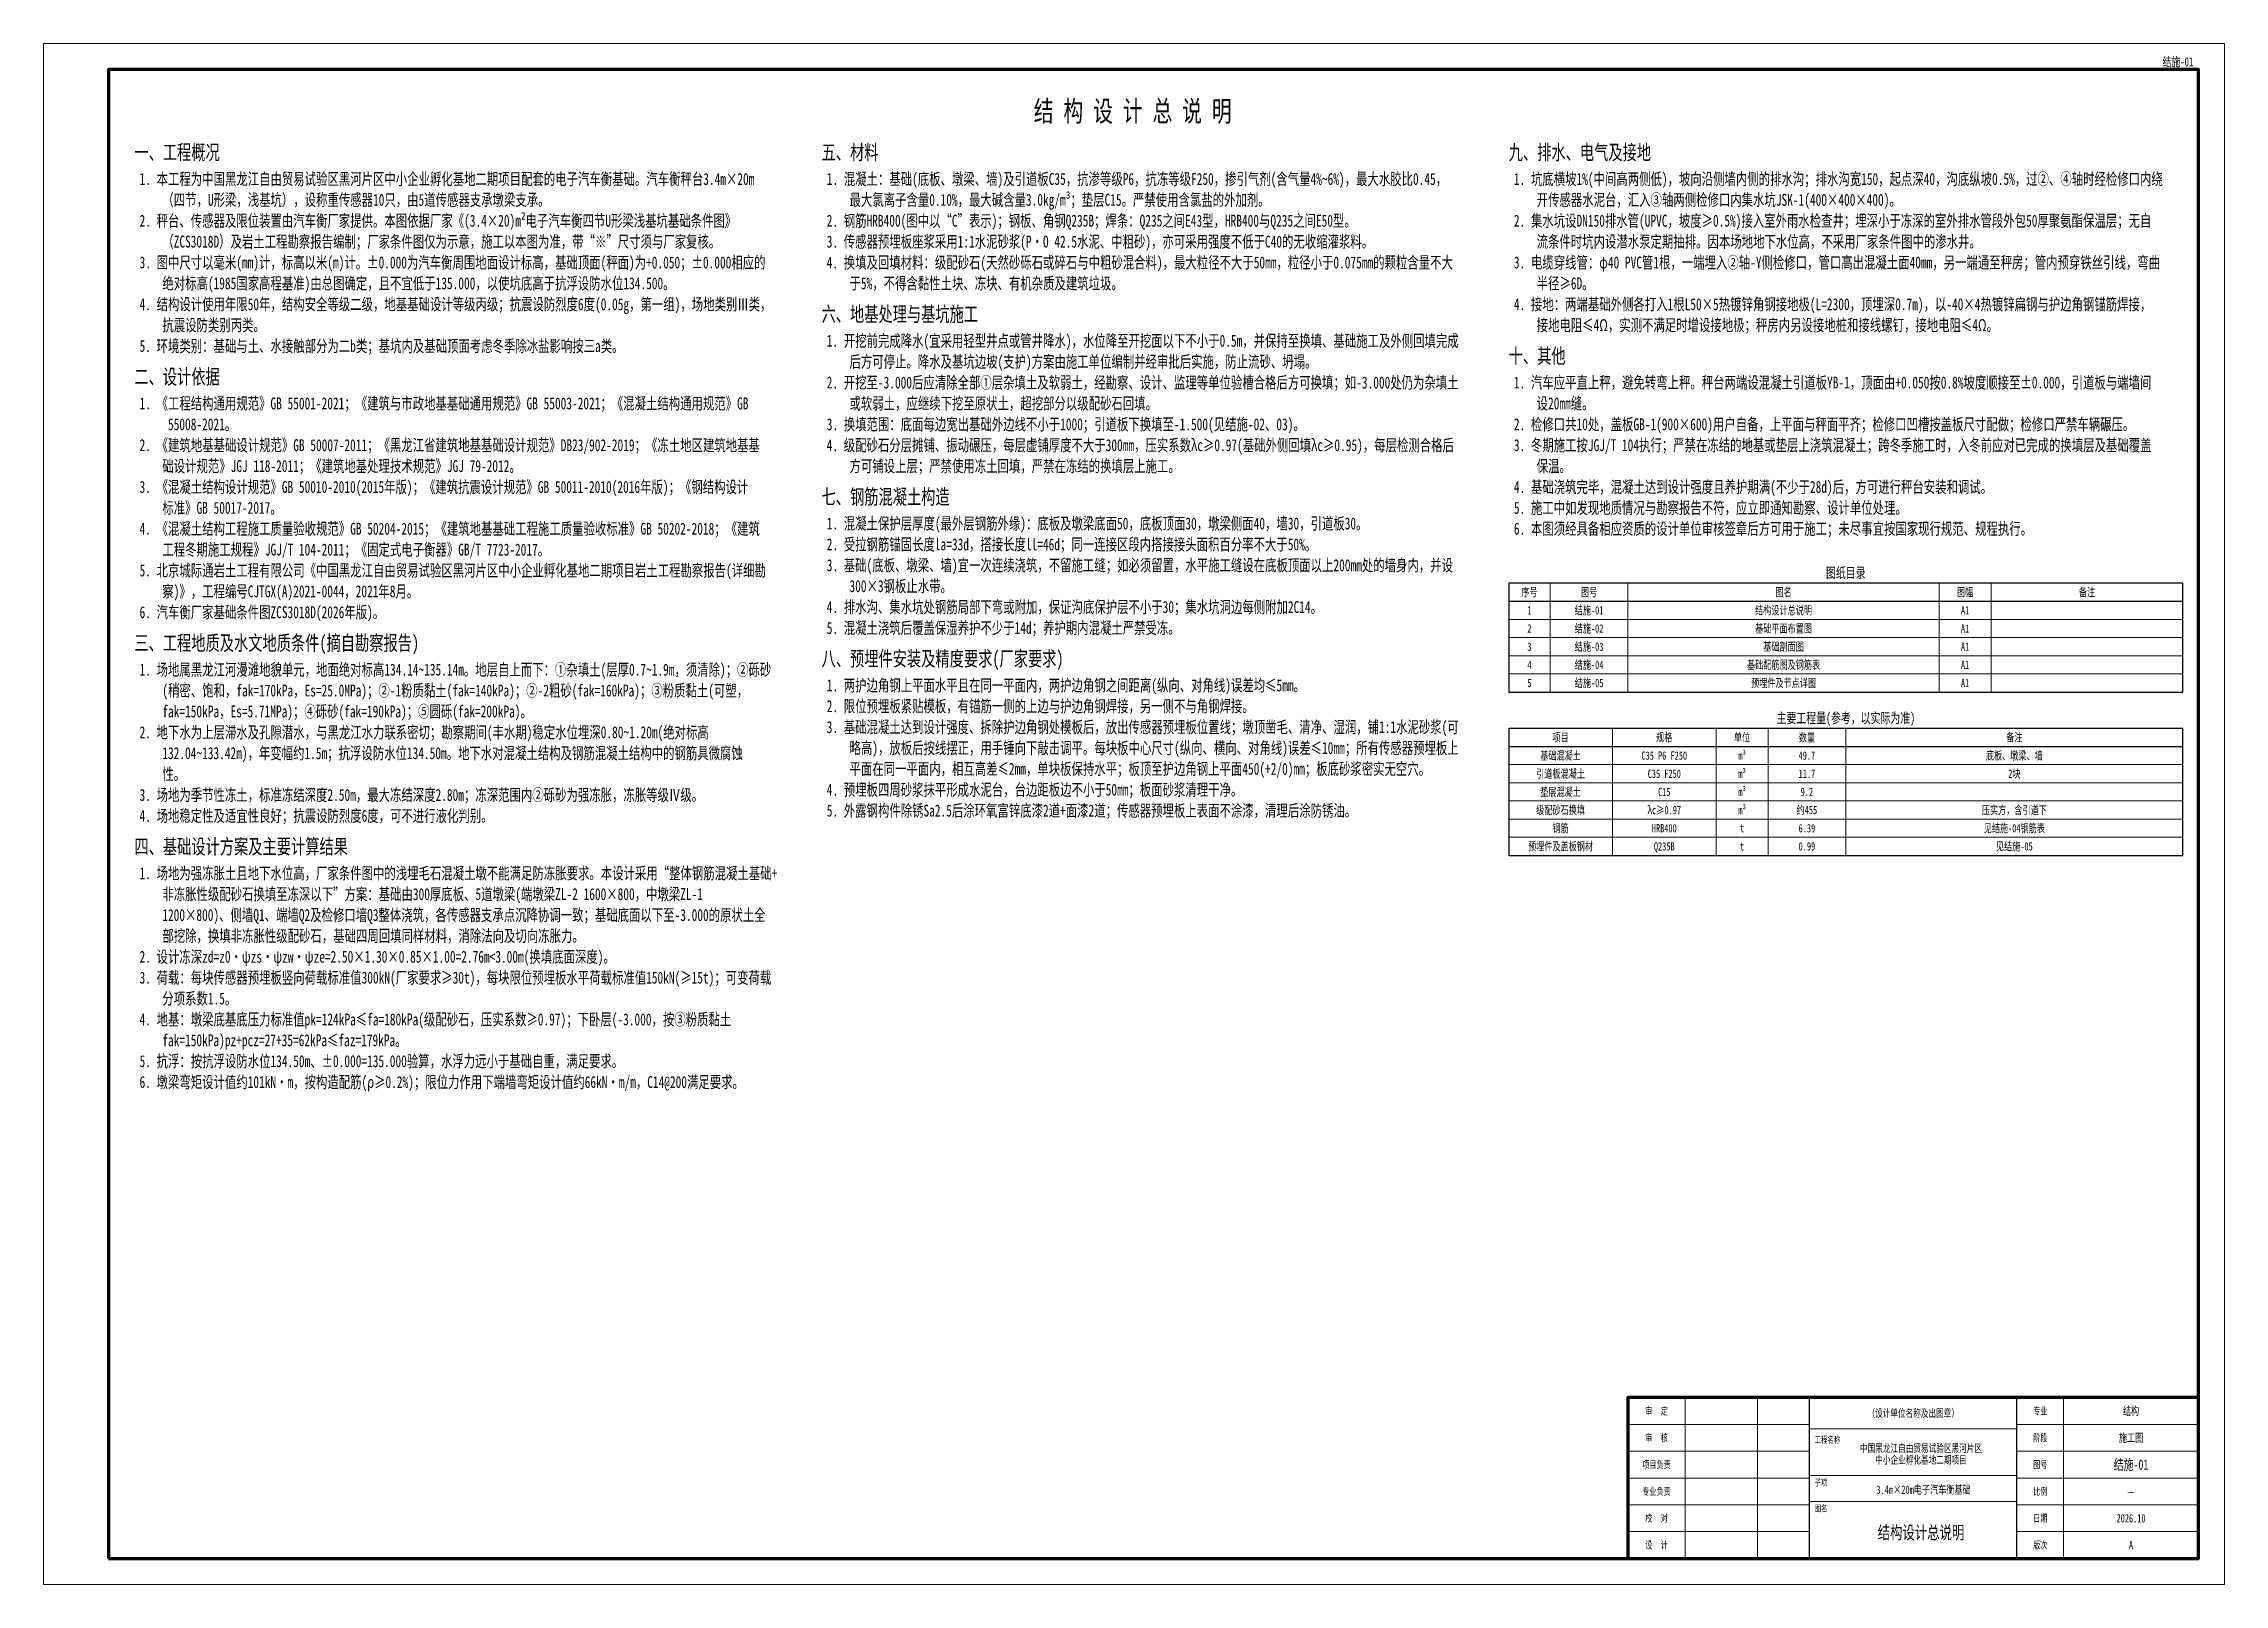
# Model space of a CAD drawing. Header units: millimetres. Extents: x 0 to 226050, y 0 to 29700.
# Drawn here: x 0 to 42050, y 0 to 29700 of the extents above; entities that cross this region are included whole.
import ezdxf
from ezdxf.enums import TextEntityAlignment as Align

# ---------------------------------------------------------------- set-up
doc = ezdxf.new("R2010")
doc.units = ezdxf.units.MM
doc.header["$LTSCALE"] = 50
for name, color, linetype, lineweight in [('S-FRAME', 7, 'Continuous', 90), ('S-SYMB', 7, 'Continuous', 25), ('S-TABLE', 7, 'Continuous', 18), ('S-TEXT', 7, 'Continuous', 18), ('S-THIN', 7, 'Continuous', 18)]:
    doc.layers.add(name, color=color, linetype=linetype, lineweight=lineweight)
doc.styles.add('HZ', font='simfang.ttf', dxfattribs={"width": 0.7})

msp = doc.modelspace()

# ---------------------------------------------------------------- texts
at = {"layer": 'S-TEXT', "style": 'HZ', "width": 0.7}
msp.add_text('结施-01', height=175, dxfattribs=at).set_placement((41450, 29350), align=Align.MIDDLE_RIGHT)
for s, height, p in [('结 构 设 计 总 说 明', 400, (21000, 28600)), ('图纸目录', 200, (34750, 19601.2)), ('主要工程量(参考，以实际为准)', 200, (34750, 16801.2))]:
    msp.add_text(s, height=height, dxfattribs=at).set_placement(p, align=Align.TOP_CENTER)
for s, height, p in [('一、工程概况', 287.5, (1750, 27750)), ('五、材料', 287.5, (15000, 27750)), ('九、排水、电气及接地', 287.5, (28250, 27750)), ('1. 本工程为中国黑龙江自由贸易试验区黑河片区中小企业孵化基地二期项目配套的电子汽车衡基础。汽车衡秤台3.4m×20m', 230, (1850, 27206.6)), ('1. 混凝土：基础(底板、墩梁、墙)及引道板C35，抗渗等级P6，抗冻等级F250，掺引气剂(含气量4%~6%)，最大水胶比0.45，', 230, (15100, 27206.6)), ('1. 坑底横坡1%(中间高两侧低)，坡向沿侧墙内侧的排水沟；排水沟宽150，起点深40，沟底纵坡0.5%，过②、④轴时经检修口内绕', 230, (28350, 27206.6)), ('\u3000\u3000（四节，U形梁，浅基坑），设称重传感器10只，由5道传感器支承墩梁支承。', 230, (1850, 26804.1)), ('\u3000\u3000最大氯离子含量0.10%，最大碱含量3.0kg/m³；垫层C15。严禁使用含氯盐的外加剂。', 230, (15100, 26804.1)), ('\u3000\u3000开传感器水泥台，汇入③轴两侧检修口内集水坑JSK-1(400×400×400)。', 230, (28350, 26804.1)), ('2. 秤台、传感器及限位装置由汽车衡厂家提供。本图依据厂家《(3.4×20)m²电子汽车衡四节U形梁浅基坑基础条件图》', 230, (1850, 26401.6)), ('2. 钢筋HRB400(图中以“C”表示)；钢板、角钢Q235B；焊条：Q235之间E43型，HRB400与Q235之间E50型。', 230, (15100, 26401.6)), ('2. 集水坑设DN150排水管(UPVC，坡度≥0.5%)接入室外雨水检查井；埋深小于冻深的室外排水管段外包50厚聚氨酯保温层；无自', 230, (28350, 26401.6)), ('\u3000\u3000（ZCS3018D）及岩土工程勘察报告编制；厂家条件图仅为示意，施工以本图为准，带“※”尺寸须与厂家复核。', 230, (1850, 25999.1)), ('3. 传感器预埋板座浆采用1:1水泥砂浆(P·O 42.5水泥、中粗砂)，亦可采用强度不低于C40的无收缩灌浆料。', 230, (15100, 25999.1)), ('\u3000\u3000流条件时坑内设潜水泵定期抽排。因本场地地下水位高，不采用厂家条件图中的渗水井。', 230, (28350, 25999.1)), ('3. 图中尺寸以毫米(mm)计，标高以米(m)计。±0.000为汽车衡周围地面设计标高，基础顶面(秤面)为+0.050；±0.000相应的', 230, (1850, 25596.6)), ('\u3000\u3000绝对标高(1985国家高程基准)由总图确定，且不宜低于135.000，以使坑底高于抗浮设防水位134.500。', 230, (1850, 25194.1)), ('4. 换填及回填材料：级配砂石(天然砂砾石或碎石与中粗砂混合料)，最大粒径不大于50mm，粒径小于0.075mm的颗粒含量不大', 230, (15100, 25596.6)), ('3. 电缆穿线管：φ40 PVC管1根，一端埋入②轴-Y侧检修口，管口高出混凝土面40mm，另一端通至秤房；管内预穿铁丝引线，弯曲', 230, (28350, 25596.6)), ('4. 结构设计使用年限50年，结构安全等级二级，地基基础设计等级丙级；抗震设防烈度6度(0.05g，第一组)，场地类别Ⅲ类，', 230, (1850, 24791.6)), ('\u3000\u3000于5%，不得含黏性土块、冻块、有机杂质及建筑垃圾。', 230, (15100, 25194.1)), ('4. 接地：两端基础外侧各打入1根L50×5热镀锌角钢接地极(L=2300，顶埋深0.7m)，以-40×4热镀锌扁钢与护边角钢锚筋焊接，', 230, (28350, 24791.6)), ('\u3000\u3000半径≥6D。', 230, (28350, 25194.1)), ('\u3000\u3000抗震设防类别丙类。', 230, (1850, 24389.1)), ('六、地基处理与基坑施工', 287.5, (15000, 24630.6)), ('\u3000\u3000接地电阻≤4Ω，实测不满足时增设接地极；秤房内另设接地桩和接线螺钉，接地电阻≤4Ω。', 230, (28350, 24389.1)), ('5. 环境类别：基础与土、水接触部分为二b类；基坑内及基础顶面考虑冬季除冰盐影响按三a类。', 230, (1850, 23986.6)), ('1. 开挖前完成降水(宜采用轻型井点或管井降水)，水位降至开挖面以下不小于0.5m，并保持至换填、基础施工及外侧回填完成', 230, (15100, 24087.3)), ('\u3000\u3000后方可停止。降水及基坑边坡(支护)方案由施工单位编制并经审批后实施，防止流砂、坍塌。', 230, (15100, 23684.8)), ('十、其他', 287.5, (28250, 23825.6)), ('二、设计依据', 287.5, (1750, 23423.1)), ('2. 开挖至-3.000后应清除全部①层杂填土及软弱土，经勘察、设计、监理等单位验槽合格后方可换填；如-3.000处仍为杂填土', 230, (15100, 23282.3)), ('1. 汽车应平直上秤，避免转弯上秤。秤台两端设混凝土引道板YB-1，顶面由+0.050按0.8%坡度顺接至±0.000，引道板与端墙间', 230, (28350, 23282.3)), ('1. 《工程结构通用规范》GB 55001-2021；《建筑与市政地基基础通用规范》GB 55003-2021；《混凝土结构通用规范》GB', 230, (1850, 22879.8)), ('\u3000\u3000或软弱土，应继续下挖至原状土，超挖部分以级配砂石回填。', 230, (15100, 22879.8)), ('\u3000\u3000设20mm缝。', 230, (28350, 22879.8)), ('\u3000\u3000 55008-2021。', 230, (1850, 22477.3)), ('3. 换填范围：底面每边宽出基础外边线不小于1000；引道板下换填至-1.500(见结施-02、03)。', 230, (15100, 22477.3)), ('2. 检修口共10处，盖板GB-1(900×600)用户自备，上平面与秤面平齐；检修口凹槽按盖板尺寸配做；检修口严禁车辆碾压。', 230, (28350, 22477.3)), ('2. 《建筑地基基础设计规范》GB 50007-2011；《黑龙江省建筑地基基础设计规范》DB23/902-2019；《冻土地区建筑地基基', 230, (1850, 22074.8)), ('4. 级配砂石分层摊铺、振动碾压，每层虚铺厚度不大于300mm，压实系数λc≥0.97(基础外侧回填λc≥0.95)，每层检测合格后', 230, (15100, 22074.8)), ('3. 冬期施工按JGJ/T 104执行；严禁在冻结的地基或垫层上浇筑混凝土；跨冬季施工时，入冬前应对已完成的换填层及基础覆盖', 230, (28350, 22074.8)), ('\u3000\u3000础设计规范》JGJ 118-2011；《建筑地基处理技术规范》JGJ 79-2012。', 230, (1850, 21672.3)), ('\u3000\u3000方可铺设上层；严禁使用冻土回填，严禁在冻结的换填层上施工。', 230, (15100, 21672.3)), ('\u3000\u3000保温。', 230, (28350, 21672.3)), ('3. 《混凝土结构设计规范》GB 50010-2010(2015年版)；《建筑抗震设计规范》GB 50011-2010(2016年版)；《钢结构设计', 230, (1850, 21269.8)), ('七、钢筋混凝土构造', 287.5, (15000, 21108.8)), ('4. 基础浇筑完毕，混凝土达到设计强度且养护期满(不少于28d)后，方可进行秤台安装和调试。', 230, (28350, 21269.8)), ('\u3000\u3000标准》GB 50017-2017。', 230, (1850, 20867.2)), ('5. 施工中如发现地质情况与勘察报告不符，应立即通知勘察、设计单位处理。', 230, (28350, 20867.2)), ('4. 《混凝土结构工程施工质量验收规范》GB 50204-2015；《建筑地基基础工程施工质量验收标准》GB 50202-2018；《建筑', 230, (1850, 20464.8)), ('2. 受拉钢筋锚固长度la=33d，搭接长度ll=46d；同一连接区段内搭接接头面积百分率不大于50%。', 230, (15100, 20162.9)), ('1. 混凝土保护层厚度(最外层钢筋外缘)：底板及墩梁底面50，底板顶面30，墩梁侧面40，墙30，引道板30。', 230, (15100, 20565.4)), ('6. 本图须经具备相应资质的设计单位审核签章后方可用于施工；未尽事宜按国家现行规范、规程执行。', 230, (28350, 20464.8)), ('\u3000\u3000工程冬期施工规程》JGJ/T 104-2011；《固定式电子衡器》GB/T 7723-2017。', 230, (1850, 20062.2)), ('3. 基础(底板、墩梁、墙)宜一次连续浇筑，不留施工缝；如必须留置，水平施工缝设在底板顶面以上200mm处的墙身内，并设', 230, (15100, 19760.4)), ('5. 北京城际通岩土工程有限公司《中国黑龙江自由贸易试验区黑河片区中小企业孵化基地二期项目岩土工程勘察报告(详细勘', 230, (1850, 19659.8)), ('\u3000\u3000300×3钢板止水带。', 230, (15100, 19357.9)), ('\u3000\u3000察)》，工程编号CJTGX(A)2021-0044，2021年8月。', 230, (1850, 19257.2)), ('4. 排水沟、集水坑处钢筋局部下弯或附加，保证沟底保护层不小于30；集水坑洞边每侧附加2C14。', 230, (15100, 18955.4)), ('6. 汽车衡厂家基础条件图ZCS3018D(2026年版)。', 230, (1850, 18854.8)), ('5. 混凝土浇筑后覆盖保湿养护不少于14d；养护期内混凝土严禁受冻。', 230, (15100, 18552.9)), ('三、工程地质及水文地质条件(摘自勘察报告)', 287.5, (1750, 18291.2)), ('1. 场地属黑龙江河漫滩地貌单元，地面绝对标高134.14~135.14m。地层自上而下：①杂填土(层厚0.7~1.9m，须清除)；②砾砂', 230, (1850, 17747.9)), ('八、预埋件安装及精度要求(厂家要求)', 287.5, (15000, 17989.4)), ('\u3000\u3000(稍密、饱和，fak=170kPa，Es=25.0MPa)；②-1粉质黏土(fak=140kPa)；②-2粗砂(fak=160kPa)；③粉质黏土(可塑，', 230, (1850, 17345.4)), ('1. 两护边角钢上平面水平且在同一平面内，两护边角钢之间距离(纵向、对角线)误差均≤5mm。', 230, (15100, 17446)), ('\u3000\u3000fak=150kPa，Es=5.71MPa)；④砾砂(fak=190kPa)；⑤圆砾(fak=200kPa)。', 230, (1850, 16942.9)), ('2. 限位预埋板紧贴模板，有锚筋一侧的上边与护边角钢焊接，另一侧不与角钢焊接。', 230, (15100, 17043.5)), ('2. 地下水为上层滞水及孔隙潜水，与黑龙江水力联系密切；勘察期间(丰水期)稳定水位埋深0.80~1.20m(绝对标高', 230, (1850, 16540.4)), ('3. 基础混凝土达到设计强度、拆除护边角钢处模板后，放出传感器预埋板位置线；墩顶凿毛、清净、湿润，铺1:1水泥砂浆(可', 230, (15100, 16641)), ('\u3000\u3000132.04~133.42m)，年变幅约1.5m；抗浮设防水位134.50m。地下水对混凝土结构及钢筋混凝土结构中的钢筋具微腐蚀', 230, (1850, 16137.9)), ('\u3000\u3000略高)，放板后按线摆正，用手锤向下敲击调平。每块板中心尺寸(纵向、横向、对角线)误差≤10mm；所有传感器预埋板上', 230, (15100, 16238.5)), ('\u3000\u3000性。', 230, (1850, 15735.4)), ('\u3000\u3000平面在同一平面内，相互高差≤2mm，单块板保持水平；板顶至护边角钢上平面450(+2/0)mm；板底砂浆密实无空穴。', 230, (15100, 15836)), ('3. 场地为季节性冻土，标准冻结深度2.50m，最大冻结深度2.80m；冻深范围内②砾砂为强冻胀，冻胀等级Ⅳ级。', 230, (1850, 15332.9)), ('4. 预埋板四周砂浆抹平形成水泥台，台边距板边不小于50mm；板面砂浆清理干净。', 230, (15100, 15433.5)), ('4. 场地稳定性及适宜性良好；抗震设防烈度6度，可不进行液化判别。', 230, (1850, 14930.4)), ('5. 外露钢构件除锈Sa2.5后涂环氧富锌底漆2道+面漆2道；传感器预埋板上表面不涂漆，清理后涂防锈油。', 230, (15100, 15031)), ('四、基础设计方案及主要计算结果', 287.5, (1750, 14366.9)), ('1. 场地为强冻胀土且地下水位高，厂家条件图中的浅埋毛石混凝土墩不能满足防冻胀要求。本设计采用“整体钢筋混凝土基础+', 230, (1850, 13823.5)), ('\u3000\u3000非冻胀性级配砂石换填至冻深以下”方案：基础由300厚底板、5道墩梁(端墩梁ZL-2 1600×800，中墩梁ZL-1', 230, (1850, 13421)), ('\u3000\u30001200×800)、侧墙Q1、端墙Q2及检修口墙Q3整体浇筑，各传感器支承点沉降协调一致；基础底面以下至-3.000的原状土全', 230, (1850, 13018.5)), ('\u3000\u3000部挖除，换填非冻胀性级配砂石，基础四周回填同样材料，消除法向及切向冻胀力。', 230, (1850, 12616)), ('2. 设计冻深zd=z0·ψzs·ψzw·ψze=2.50×1.30×0.85×1.00=2.76m<3.00m(换填底面深度)。', 230, (1850, 12213.5)), ('3. 荷载：每块传感器预埋板竖向荷载标准值300kN(厂家要求≥30t)，每块限位预埋板水平荷载标准值150kN(≥15t)；可变荷载', 230, (1850, 11811)), ('\u3000\u3000分项系数1.5。', 230, (1850, 11408.5)), ('4. 地基：墩梁底基底压力标准值pk=124kPa≤fa=180kPa(级配砂石，压实系数≥0.97)；下卧层(-3.000，按③粉质黏土', 230, (1850, 11006)), ('\u3000\u3000fak=150kPa)pz+pcz=27+35=62kPa≤faz=179kPa。', 230, (1850, 10603.5)), ('5. 抗浮：按抗浮设防水位134.50m、±0.000=135.000验算，水浮力远小于基础自重，满足要求。', 230, (1850, 10201)), ('6. 墩梁弯矩设计值约101kN·m，按构造配筋(ρ≥0.2%)；限位力作用下端墙弯矩设计值约66kN·m/m，C14@200满足要求。', 230, (1850, 9798.5)), ('工程名称', 125, (34150, 2850)), ('子项', 125, (34150, 2025)), ('图名', 125, (34150, 1525))]:
    msp.add_text(s, height=height, dxfattribs=at).set_placement(p, align=Align.TOP_LEFT)
for s, height, p in [('序号', 160, (28650, 19126.2)), ('图号', 160, (29800, 19126.2)), ('图名', 160, (33550, 19126.2)), ('图幅', 160, (37050, 19126.2)), ('备注', 160, (39400, 19126.2)), ('2', 160, (28650, 18426.2)), ('1', 160, (28650, 18776.2)), ('结施-01', 160, (29800, 18776.2)), ('结施-02', 160, (29800, 18426.2)), ('结构设计总说明', 160, (33550, 18776.2)), ('基础平面布置图', 160, (33550, 18426.2)), ('A1', 160, (37050, 18776.2)), ('A1', 160, (37050, 18426.2)), ('3', 160, (28650, 18076.2)), ('结施-03', 160, (29800, 18076.2)), ('基础剖面图', 160, (33550, 18076.2)), ('A1', 160, (37050, 18076.2)), ('4', 160, (28650, 17726.2)), ('结施-04', 160, (29800, 17726.2)), ('基础配筋图及钢筋表', 160, (33550, 17726.2)), ('A1', 160, (37050, 17726.2)), ('5', 160, (28650, 17376.2)), ('结施-05', 160, (29800, 17376.2)), ('预埋件及节点详图', 160, (33550, 17376.2)), ('A1', 160, (37050, 17376.2)), ('项目', 160, (29250, 16326.2)), ('规格', 160, (31250, 16326.2)), ('单位', 160, (32750, 16326.2)), ('数量', 160, (34000, 16326.2)), ('备注', 160, (38000, 16326.2)), ('基础混凝土', 160, (29250, 15976.2)), ('C35 P6 F250', 160, (31250, 15976.2)), ('m³', 160, (32750, 15976.2)), ('49.7', 160, (34000, 15976.2)), ('底板、墩梁、墙', 160, (38000, 15976.2)), ('引道板混凝土', 160, (29250, 15626.2)), ('C35 F250', 160, (31250, 15626.2)), ('m³', 160, (32750, 15626.2)), ('11.7', 160, (34000, 15626.2)), ('2块', 160, (38000, 15626.2)), ('垫层混凝土', 160, (29250, 15276.2)), ('C15', 160, (31250, 15276.2)), ('m³', 160, (32750, 15276.2)), ('9.2', 160, (34000, 15276.2)), ('级配砂石换填', 160, (29250, 14926.2)), ('λc≥0.97', 160, (31250, 14926.2)), ('m³', 160, (32750, 14926.2)), ('约455', 160, (34000, 14926.2)), ('压实方，含引道下', 160, (38000, 14926.2)), ('预埋件及盖板钢材', 160, (29250, 14226.2)), ('钢筋', 160, (29250, 14576.2)), ('HRB400', 160, (31250, 14576.2)), ('Q235B', 160, (31250, 14226.2)), ('t', 160, (32750, 14576.2)), ('t', 160, (32750, 14226.2)), ('0.99', 160, (34000, 14226.2)), ('6.39', 160, (34000, 14576.2)), ('见结施-04钢筋表', 160, (38000, 14576.2)), ('见结施-05', 160, (38000, 14226.2)), ('审  定', 140, (31100, 3341.7)), ('（设计单位名称及出图章）', 150, (36050, 3300)), ('专业', 140, (38500, 3341.7)), ('结构', 160, (40250, 3341.7)), ('审  核', 140, (31100, 2825)), ('中国黑龙江自由贸易试验区黑河片区', 150, (36200, 2625)), ('阶段', 140, (38500, 2825)), ('施工图', 160, (40250, 2825)), ('项目负责', 140, (31100, 2308.3)), ('中小企业孵化基地二期项目', 150, (36200, 2400)), ('图号', 140, (38500, 2308.3)), ('结施-01', 200, (40250, 2308.3)), ('专业负责', 140, (31100, 1791.7)), ('3.4m×20m电子汽车衡基础', 160, (36250, 1825)), ('比例', 140, (38500, 1791.7)), ('—', 160, (40250, 1791.7)), ('校  对', 140, (31100, 1275)), ('日期', 140, (38500, 1275)), ('2026.10', 160, (40250, 1275)), ('设  计', 140, (31100, 758.3)), ('结构设计总说明', 250, (36200, 1000)), ('版次', 140, (38500, 758.3)), ('A', 160, (40250, 758.3))]:
    msp.add_text(s, height=height, dxfattribs=at).set_placement(p, align=Align.MIDDLE_CENTER)

# ---------------------------------------------------------------- linework, layer by layer
at = {"layer": 'S-FRAME'}
for points in [[(1250, 500), (41550, 500), (41550, 29200), (1250, 29200)], [(30550, 500), (41550, 500), (41550, 3600), (30550, 3600)]]:
    msp.add_lwpolyline(points, close=True, dxfattribs=at)
at = {"layer": 'S-SYMB'}
for p, q in [((28250, 18951.2), (41250, 18951.2)), ((28250, 16151.2), (41250, 16151.2)), ((34050, 500), (34050, 3600)), ((38050, 500), (38050, 3600))]:
    msp.add_line(p, q, dxfattribs=at)
for points in [[(28250, 17201.2), (41250, 17201.2), (41250, 19301.2), (28250, 19301.2)], [(28250, 14051.2), (41250, 14051.2), (41250, 16501.2), (28250, 16501.2)]]:
    msp.add_lwpolyline(points, close=True, dxfattribs=at)
at = {"layer": 'S-TABLE'}
for p, q in [((29050, 19301.2), (29050, 17201.2)), ((30550, 19301.2), (30550, 17201.2)), ((36550, 19301.2), (36550, 17201.2)), ((37550, 19301.2), (37550, 17201.2)), ((28250, 18601.2), (41250, 18601.2)), ((28250, 18251.2), (41250, 18251.2)), ((28250, 17901.2), (41250, 17901.2)), ((28250, 17551.2), (41250, 17551.2)), ((30250, 16501.2), (30250, 14051.2)), ((32250, 16501.2), (32250, 14051.2)), ((33250, 16501.2), (33250, 14051.2)), ((34750, 16501.2), (34750, 14051.2)), ((28250, 15801.2), (41250, 15801.2)), ((28250, 15451.2), (41250, 15451.2)), ((28250, 15101.2), (41250, 15101.2)), ((28250, 14751.2), (41250, 14751.2)), ((28250, 14401.2), (41250, 14401.2)), ((31650, 500), (31650, 3600)), ((33050, 500), (33050, 3600)), ((38950, 500), (38950, 3600)), ((30550, 3083.3), (34050, 3083.3)), ((34050, 3000), (38050, 3000)), ((38050, 3083.3), (41550, 3083.3)), ((30550, 2566.7), (34050, 2566.7)), ((38050, 2566.7), (41550, 2566.7)), ((30550, 2050), (34050, 2050)), ((34050, 2100), (38050, 2100)), ((38050, 2050), (41550, 2050)), ((30550, 1533.3), (34050, 1533.3)), ((34050, 1600), (38050, 1600)), ((38050, 1533.3), (41550, 1533.3)), ((30550, 1016.7), (34050, 1016.7)), ((38050, 1016.7), (41550, 1016.7))]:
    msp.add_line(p, q, dxfattribs=at)
at = {"layer": 'S-THIN'}
msp.add_lwpolyline([(0, 0), (42050, 0), (42050, 29700), (0, 29700)], close=True, dxfattribs=at)

msp.set_redraw_order([(e.dxf.handle, doc.entitydb.next_handle()) for e in msp.query("TEXT MTEXT ATTDEF DIMENSION ARC_DIMENSION")])  # texts and dimensions are drawn at this point

doc.saveas('drawing.dxf')
